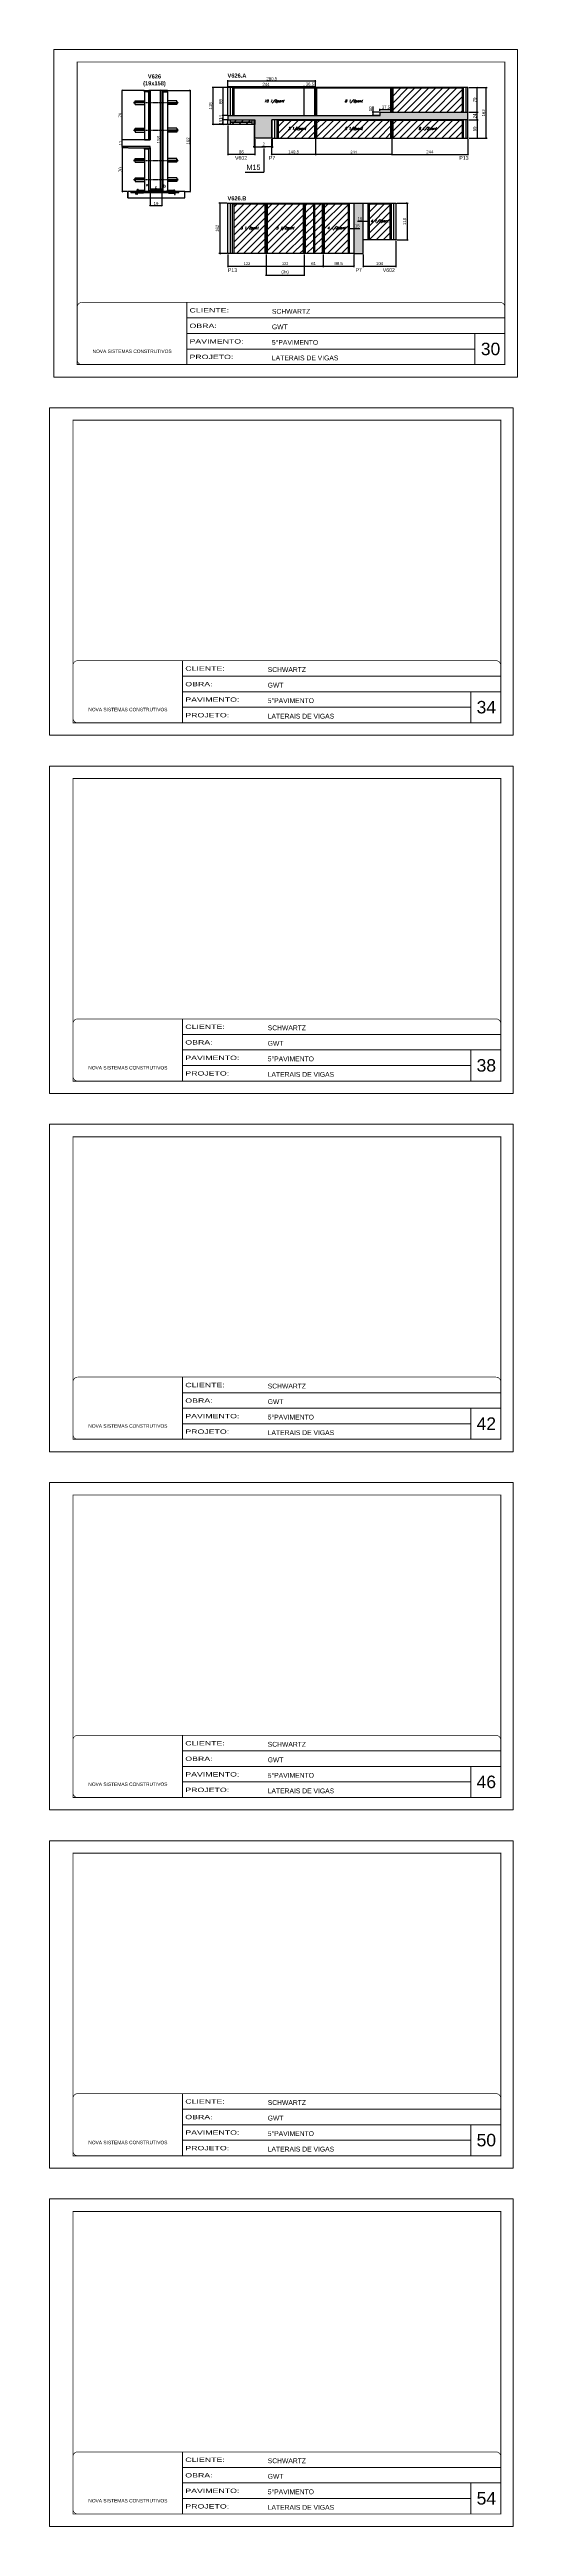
# Model space of a CAD drawing. Extents: x 13154 to 22413, y 1253 to 30260.
# Drawn here: x 14739 to 16238, y 13888 to 21829 of the extents above; entities that cross this region are included whole.
import ezdxf

# ---------------------------------------------------------------- set-up
doc = ezdxf.new("R2010")
doc.units = 0
for name, pattern in [('CONTINUO', [0]), ('DASHED', [0.75, 0.5, -0.25]), ('HIDDEN', [0.375, 0.25, -0.125])]:
    doc.linetypes.add(name, pattern=pattern)
for name, color, linetype in [('5', 5, 'Continuous'), ('barrote', 251, 'Continuous'), ('COTA', 241, 'Continuous'), ('detalhes', 4, 'Continuous'), ('NOMENCLATURA', 7, 'Continuous'), ('Painéis', 200, 'Continuous'), ('presilha', 1, 'Continuous'), ('SARR_2.2x10', 60, 'Continuous'), ('SARR_2.2x7', 40, 'Continuous'), ('SARR_3.5x7', 81, 'Continuous'), ('TENSOR', 3, 'Continuous'), ('texto', 7, 'Continuous')]:
    doc.layers.add(name, color=color, linetype=linetype)
for name, color, linetype, lineweight in [('CARIMBO', 255, 'Continuous', 9), ('CONCRETO', 251, 'Continuous', 25), ('Folhas', 255, 'Continuous', 9), ('Hachura', 251, 'Continuous', 9), ('SARRAFO DE PRESSAO', 251, 'DASHED', 9), ('SCO-___-LAJ', 2, 'Continuous', 0)]:
    doc.layers.add(name, color=color, linetype=linetype, lineweight=lineweight)
doc.styles.add('ARIAL', font='arial.ttf')
doc.styles.add('COTA TECNICA', font='techl___.ttf', dxfattribs={"height": 10})
doc.styles.add('COTA TECNICA 2X', font='techl___.ttf', dxfattribs={"height": 10})
doc.styles.add('COTA TECNICA-50', font='techl___.ttf', dxfattribs={"height": 9})
doc.styles.add('Romans', font='romans.shx')
doc.styles.add('ROMAS860', font='ROMAS860.SHX')
doc.styles.get("Standard").update_dxf_attribs({"font": 'arial.ttf'})
doc.styles.add('TECNICA', font='techb___.ttf', dxfattribs={"height": 10})
doc.styles.add('Tecnologia', font='')
doc.styles.get('Tecnologia').set_extended_font_data('Forgotten Futurist')
doc.dimstyles.new('COTA PAINEL-50', dxfattribs={"dimtxt": 9, "dimasz": 3, "dimexe": 3, "dimexo": 3, "dimgap": 3, "dimtad": 1, "dimdec": 1, "dimzin": 12, "dimdsep": 46, "dimtxsty": 'COTA TECNICA-50', "dimblk1": 'OBLIQUE', "dimblk2": 'OBLIQUE', "dimsah": 1, "dimcen": 0.9, "dimclrd": 4, "dimclre": 4, "dimclrt": 240, "dimadec": 1, "dimazin": 3, "dimtfac": 1, "dimtdec": 1, "dimtmove": 0, "dimatfit": 3, "dimfxl": 1, "dimtolj": 1, "dimtzin": 12, "dimarcsym": 0})
doc.dimstyles.new('PAINEL', dxfattribs={"dimtxt": 10, "dimasz": 3, "dimexe": 3, "dimexo": 3, "dimgap": 3, "dimtad": 1, "dimdec": 1, "dimzin": 12, "dimdsep": 46, "dimtxsty": 'COTA TECNICA', "dimblk1": 'OBLIQUE', "dimblk2": 'OBLIQUE', "dimsah": 1, "dimcen": 0.9, "dimclrd": 4, "dimclre": 4, "dimclrt": 240, "dimadec": 1, "dimazin": 3, "dimtfac": 1, "dimtdec": 1, "dimtmove": 0, "dimatfit": 3, "dimfxl": 1, "dimtolj": 1, "dimtzin": 12, "dimarcsym": 0})
doc.dimstyles.new('SECAO', dxfattribs={"dimscale": 0.333333, "dimtxt": 5, "dimasz": 9, "dimexe": 3, "dimexo": 3, "dimgap": 3, "dimtad": 1, "dimdec": 1, "dimlfac": 0.5, "dimzin": 12, "dimdsep": 46, "dimtxsty": 'COTA TECNICA 2X', "dimblk1": 'OBLIQUE', "dimblk2": 'OBLIQUE', "dimsah": 1, "dimcen": 0.9, "dimclrd": 4, "dimclre": 4, "dimclrt": 240, "dimadec": 1, "dimazin": 3, "dimtfac": 1, "dimtdec": 1, "dimtmove": 0, "dimatfit": 3, "dimfxl": 1, "dimtolj": 1, "dimtzin": 12, "dimarcsym": 0})

# ---------------------------------------------------------------- blocks, each defined once
blk = doc.blocks.new('9999999999')
at = {"color": 30, "linetype": 'CONTINUO'}
for p, q in [((98564.6, 34230.2), (98564.6, 34429.4)), ((98564.6, 34379.6), (99584, 34379.6)), ((98564.6, 34329.8), (99488, 34329.8)), ((99584, 34329.8), (99488, 34329.8)), ((99488, 34329.8), (99488, 34230.2)), ((98564.6, 34280), (99488, 34280))]:
    blk.add_line(p, q, dxfattribs=at)
at = {"color": 30, "linetype": 'CONTINUO', "const_width": 2}
blk.add_lwpolyline([(99584, 34230.2), (99584, 34414.4, 0.414214), (99569, 34429.4), (98229, 34429.4, 0.414214), (98214, 34414.4), (98214, 34245.2, 0.414214), (98229, 34230.2), (99584, 34230.2)], format="xyb", dxfattribs=at)
at = {"layer": 'Folhas'}
blk.add_lwpolyline([(98139, 34190.2), (99624, 34190.2), (99624, 35240.2), (98139, 35240.2)], close=True, dxfattribs=at)
at = {"layer": 'Folhas', "color": 30, "const_width": 3}
blk.add_lwpolyline([(98214, 34230.2), (99584, 34230.2), (99584, 35200.2), (98214, 35200.2)], close=True, dxfattribs=at)
at = {"color": 7, "linetype": 'Continuous', "ltscale": 5, "style": 'ARIAL'}
for s, height, p in [('SCHWARTZ', 15.48, (98837.7, 34393.1)), ('5°PAVIMENTO', 15.483, (98837.7, 34293.5)), ('GWT', 15.48, (98837.7, 34343.3)), ('NOVA SISTEMAS CONSTRUTIVOS', 11.059, (98263.2, 34267.2)), ('LATERAIS DE VIGAS', 15.483, (98837.7, 34243.7))]:
    blk.add_text(s, height=height, dxfattribs=at).set_placement(p)
at = {"layer": 'Folhas', "color": 7, "style": 'Tecnologia', "width": 1.5}
for s, p in [('CLIENTE:', (98573.7, 34397.2)), ('OBRA:', (98573.7, 34347.3)), ('PAVIMENTO:', (98573.7, 34297.5)), ('PROJETO:', (98573.7, 34247.7))]:
    blk.add_text(s, height=14, dxfattribs=at).set_placement(p)
blk = doc.blocks.new('_Oblique')
at = {"color": 0, "linetype": 'ByBlock', "lineweight": -2}
blk.add_line((-0.5, -0.5), (0.5, 0.5), dxfattribs=at)
blk = doc.blocks.new('*D730')
at = {"layer": 'COTA', "color": 4, "linetype": 'ByBlock', "lineweight": -2, "transparency": 16777216}
for p, q in [((15310.7, 21171.9), (15310.7, 21131.9)), ((15310.7, 21134.9), (15432.7, 21134.9)), ((15432.7, 21171.9), (15432.7, 21131.9))]:
    blk.add_line(p, q, dxfattribs=at)
at = {"layer": 'Defpoints', "color": 0, "linetype": 'ByBlock', "transparency": 16777216}
for p in [(15310.7, 21174.9), (15432.7, 21174.9), (15432.7, 21134.9)]:
    blk.add_point(p, dxfattribs=at)
at = {"layer": 'COTA', "color": 4, "linetype": 'ByBlock', "lineweight": -2, "transparency": 16777216, "xscale": 3, "yscale": 3, "zscale": 3, "rotation": 180}
blk.add_blockref('_Oblique', (15310.7, 21134.9), dxfattribs=at)
at = {"layer": 'COTA', "color": 4, "linetype": 'ByBlock', "lineweight": -2, "transparency": 16777216, "xscale": 3, "yscale": 3, "zscale": 3}
blk.add_blockref('_Oblique', (15432.7, 21134.9), dxfattribs=at)
at = {"layer": 'COTA', "color": 240, "linetype": 'ByBlock', "transparency": 16777216, "insert": (15371.7, 21142.4), "char_height": 9, "attachment_point": 5, "style": 'COTA TECNICA-50'}
blk.add_mtext('\\A1;122', dxfattribs=at)
blk = doc.blocks.new('*D731')
at = {"layer": 'COTA', "color": 4, "linetype": 'ByBlock', "lineweight": -2, "transparency": 16777216}
for p, q in [((15432.7, 21171.9), (15432.7, 21131.9)), ((15432.7, 21134.9), (15554.7, 21134.9)), ((15554.7, 21171.9), (15554.7, 21131.9))]:
    blk.add_line(p, q, dxfattribs=at)
at = {"layer": 'Defpoints', "color": 0, "linetype": 'ByBlock', "transparency": 16777216}
for p in [(15432.7, 21174.9), (15554.7, 21174.9), (15554.7, 21134.9)]:
    blk.add_point(p, dxfattribs=at)
at = {"layer": 'COTA', "color": 4, "linetype": 'ByBlock', "lineweight": -2, "transparency": 16777216, "xscale": 3, "yscale": 3, "zscale": 3, "rotation": 180}
blk.add_blockref('_Oblique', (15432.7, 21134.9), dxfattribs=at)
at = {"layer": 'COTA', "color": 4, "linetype": 'ByBlock', "lineweight": -2, "transparency": 16777216, "xscale": 3, "yscale": 3, "zscale": 3}
blk.add_blockref('_Oblique', (15554.7, 21134.9), dxfattribs=at)
at = {"layer": 'COTA', "color": 240, "linetype": 'ByBlock', "transparency": 16777216, "insert": (15493.7, 21142.4), "char_height": 9, "attachment_point": 5, "style": 'COTA TECNICA-50'}
blk.add_mtext('\\A1;122', dxfattribs=at)
blk = doc.blocks.new('*D732')
at = {"layer": 'COTA', "color": 4, "lineweight": -2, "transparency": 16777216}
for p, q in [((15554.7, 21171.9), (15554.7, 21131.9)), ((15554.7, 21134.9), (15615.7, 21134.9)), ((15615.7, 21171.9), (15615.7, 21131.9))]:
    blk.add_line(p, q, dxfattribs=at)
at = {"layer": 'Defpoints', "color": 0, "transparency": 16777216}
for p in [(15554.7, 21174.9), (15615.7, 21174.9), (15615.7, 21134.9)]:
    blk.add_point(p, dxfattribs=at)
at = {"layer": 'COTA', "color": 4, "lineweight": -2, "transparency": 16777216, "xscale": 3, "yscale": 3, "zscale": 3, "rotation": 180}
blk.add_blockref('_Oblique', (15554.7, 21134.9), dxfattribs=at)
at = {"layer": 'COTA', "color": 4, "lineweight": -2, "transparency": 16777216, "xscale": 3, "yscale": 3, "zscale": 3}
blk.add_blockref('_Oblique', (15615.7, 21134.9), dxfattribs=at)
at = {"layer": 'COTA', "color": 240, "transparency": 16777216, "insert": (15585.2, 21143), "char_height": 10, "attachment_point": 5, "style": 'COTA TECNICA'}
blk.add_mtext('\\A1;61', dxfattribs=at)
blk = doc.blocks.new('*D722')
at = {"layer": 'COTA', "color": 4, "lineweight": -2, "transparency": 16777216}
for p, q in [((15432.7, 21171.9), (15432.7, 21103.1)), ((15554.7, 21171.9), (15554.7, 21103.1)), ((15432.7, 21106.1), (15554.7, 21106.1))]:
    blk.add_line(p, q, dxfattribs=at)
at = {"layer": 'Defpoints', "color": 0, "transparency": 16777216}
for p in [(15432.7, 21174.9), (15554.7, 21174.9), (15554.7, 21106.1)]:
    blk.add_point(p, dxfattribs=at)
at = {"layer": 'COTA', "color": 4, "lineweight": -2, "transparency": 16777216, "xscale": 3, "yscale": 3, "zscale": 3, "rotation": 180}
blk.add_blockref('_Oblique', (15432.7, 21106.1), dxfattribs=at)
at = {"layer": 'COTA', "color": 4, "lineweight": -2, "transparency": 16777216, "xscale": 3, "yscale": 3, "zscale": 3}
blk.add_blockref('_Oblique', (15554.7, 21106.1), dxfattribs=at)
at = {"layer": 'COTA', "color": 240, "transparency": 16777216, "insert": (15493.7, 21115.3), "char_height": 10, "attachment_point": 5, "style": 'COTA TECNICA'}
blk.add_mtext('\\A1;(3x)', dxfattribs=at)
blk = doc.blocks.new('*D723')
at = {"layer": 'COTA', "color": 4, "lineweight": -2, "transparency": 16777216}
for p, q in [((15615.7, 21171.9), (15615.7, 21131.9)), ((15615.7, 21134.9), (15714.2, 21134.9)), ((15714.2, 21171.9), (15714.2, 21131.9))]:
    blk.add_line(p, q, dxfattribs=at)
at = {"layer": 'Defpoints', "color": 0, "transparency": 16777216}
for p in [(15615.7, 21174.9), (15714.2, 21174.9), (15714.2, 21134.9)]:
    blk.add_point(p, dxfattribs=at)
at = {"layer": 'COTA', "color": 4, "lineweight": -2, "transparency": 16777216, "xscale": 3, "yscale": 3, "zscale": 3, "rotation": 180}
blk.add_blockref('_Oblique', (15615.7, 21134.9), dxfattribs=at)
at = {"layer": 'COTA', "color": 4, "lineweight": -2, "transparency": 16777216, "xscale": 3, "yscale": 3, "zscale": 3}
blk.add_blockref('_Oblique', (15714.2, 21134.9), dxfattribs=at)
at = {"layer": 'COTA', "color": 240, "transparency": 16777216, "insert": (15665, 21143), "char_height": 10, "attachment_point": 5, "style": 'COTA TECNICA'}
blk.add_mtext('\\A1;98.5', dxfattribs=at)
blk = doc.blocks.new('*D724')
at = {"layer": 'COTA', "color": 4, "lineweight": -2, "transparency": 16777216}
for p, q in [((15307.7, 21336.9), (15282, 21336.9)), ((15285, 21336.9), (15285, 21174.9)), ((15307.7, 21174.9), (15282, 21174.9))]:
    blk.add_line(p, q, dxfattribs=at)
at = {"layer": 'Defpoints', "color": 0, "transparency": 16777216}
for p in [(15310.7, 21336.9), (15285, 21174.9), (15310.7, 21174.9)]:
    blk.add_point(p, dxfattribs=at)
at = {"layer": 'COTA', "color": 4, "lineweight": -2, "transparency": 16777216, "xscale": 3, "yscale": 3, "zscale": 3}
for p, rotation in [((15285, 21336.9), 90), ((15285, 21174.9), 270)]:
    blk.add_blockref('_Oblique', p, dxfattribs=dict(at, rotation=rotation))
at = {"layer": 'COTA', "color": 240, "transparency": 16777216, "insert": (15276.8, 21255.9), "char_height": 10, "attachment_point": 5, "rotation": 90, "style": 'COTA TECNICA'}
blk.add_mtext('\\A1;162', dxfattribs=at)
blk = doc.blocks.new('*D725')
at = {"layer": 'COTA', "color": 4, "lineweight": -2, "transparency": 16777216}
for p, q in [((15699.2, 21255.9), (15714.2, 21255.9)), ((15714.2, 21255.9), (15732.6, 21255.9))]:
    blk.add_line(p, q, dxfattribs=at)
at = {"layer": 'Defpoints', "color": 0, "transparency": 16777216}
for p in [(15699.2, 21255.9), (15714.2, 21255.9), (15714.2, 21255.9)]:
    blk.add_point(p, dxfattribs=at)
at = {"layer": 'COTA', "color": 4, "lineweight": -2, "transparency": 16777216, "xscale": 3, "yscale": 3, "zscale": 3, "rotation": 180}
blk.add_blockref('_Oblique', (15699.2, 21255.9), dxfattribs=at)
at = {"layer": 'COTA', "color": 4, "lineweight": -2, "transparency": 16777216, "xscale": 3, "yscale": 3, "zscale": 3}
blk.add_blockref('_Oblique', (15714.2, 21255.9), dxfattribs=at)
at = {"layer": 'COTA', "color": 240, "transparency": 16777216, "insert": (15724.9, 21264), "char_height": 10, "attachment_point": 5, "style": 'COTA TECNICA'}
blk.add_mtext('\\A1;15', dxfattribs=at)
blk = doc.blocks.new('*D726')
at = {"layer": 'COTA', "color": 4, "lineweight": -2, "transparency": 16777216}
for p, q in [((15848.2, 21215.9), (15848.2, 21131.9)), ((15744.2, 21171.9), (15744.2, 21131.9)), ((15744.2, 21134.9), (15848.2, 21134.9))]:
    blk.add_line(p, q, dxfattribs=at)
at = {"layer": 'Defpoints', "color": 0, "transparency": 16777216}
for p in [(15848.2, 21218.9), (15744.2, 21174.9), (15848.2, 21134.9)]:
    blk.add_point(p, dxfattribs=at)
at = {"layer": 'COTA', "color": 4, "lineweight": -2, "transparency": 16777216, "xscale": 3, "yscale": 3, "zscale": 3, "rotation": 180}
blk.add_blockref('_Oblique', (15744.2, 21134.9), dxfattribs=at)
at = {"layer": 'COTA', "color": 4, "lineweight": -2, "transparency": 16777216, "xscale": 3, "yscale": 3, "zscale": 3}
blk.add_blockref('_Oblique', (15848.2, 21134.9), dxfattribs=at)
at = {"layer": 'COTA', "color": 240, "transparency": 16777216, "insert": (15796.2, 21143), "char_height": 10, "attachment_point": 5, "style": 'COTA TECNICA'}
blk.add_mtext('\\A1;104', dxfattribs=at)
blk = doc.blocks.new('*D727')
at = {"layer": 'COTA', "color": 4, "lineweight": -2, "transparency": 16777216}
for p, q in [((15851.2, 21336.9), (15887.6, 21336.9)), ((15884.6, 21336.9), (15884.6, 21218.9)), ((15851.2, 21218.9), (15887.6, 21218.9))]:
    blk.add_line(p, q, dxfattribs=at)
at = {"layer": 'Defpoints', "color": 0, "transparency": 16777216}
for p in [(15848.2, 21336.9), (15848.2, 21218.9), (15884.6, 21218.9)]:
    blk.add_point(p, dxfattribs=at)
at = {"layer": 'COTA', "color": 4, "lineweight": -2, "transparency": 16777216, "xscale": 3, "yscale": 3, "zscale": 3}
for p, rotation in [((15884.6, 21336.9), 90), ((15884.6, 21218.9), 270)]:
    blk.add_blockref('_Oblique', p, dxfattribs=dict(at, rotation=rotation))
at = {"layer": 'COTA', "color": 240, "transparency": 16777216, "insert": (15876.5, 21277.9), "char_height": 10, "attachment_point": 5, "rotation": 90, "style": 'COTA TECNICA'}
blk.add_mtext('\\A1;118', dxfattribs=at)
blk = doc.blocks.new('*D728')
at = {"layer": 'COTA', "color": 4, "lineweight": -2, "transparency": 16777216}
for p, q in [((15744.2, 21277.9), (15725.9, 21277.9)), ((15759.2, 21277.9), (15744.2, 21277.9))]:
    blk.add_line(p, q, dxfattribs=at)
at = {"layer": 'Defpoints', "color": 0, "transparency": 16777216}
for p in [(15744.2, 21277.9), (15744.2, 21277.9), (15759.2, 21277.9)]:
    blk.add_point(p, dxfattribs=at)
at = {"layer": 'COTA', "color": 4, "lineweight": -2, "transparency": 16777216, "xscale": 3, "yscale": 3, "zscale": 3, "rotation": 180}
blk.add_blockref('_Oblique', (15744.2, 21277.9), dxfattribs=at)
at = {"layer": 'COTA', "color": 4, "lineweight": -2, "transparency": 16777216, "xscale": 3, "yscale": 3, "zscale": 3}
blk.add_blockref('_Oblique', (15759.2, 21277.9), dxfattribs=at)
at = {"layer": 'COTA', "color": 240, "transparency": 16777216, "insert": (15733.5, 21286), "char_height": 10, "attachment_point": 5, "style": 'COTA TECNICA'}
blk.add_mtext('\\A1;15', dxfattribs=at)
blk = doc.blocks.new('PRESILHA METÁLICA 1')
at = {"layer": 'presilha'}
for p, q in [((0, 13), (6, 13)), ((0, 13), (0, 0)), ((6, 0), (0, 0)), ((6, 15), (7, 15)), ((6, -3), (6, 15)), ((6, 13), (6, 0)), ((7, 11), (7, 20)), ((7, 15), (7, -3)), ((38, 4), (7, 4)), ((12, 21), (9, 21)), ((9, 12), (9, 19)), ((12, 19), (10, 19)), ((38, 11), (10, 11)), ((12, 21), (12, 19)), ((38, 11), (38, 4)), ((7, -3), (6, -3))]:
    blk.add_line(p, q, dxfattribs=at)
for centre, radius, start, end in [((9, 20), 1.14, 90, 180), ((10, 19), 0.57, 90, 180), ((10, 12), 0.57, 180, 270)]:
    blk.add_arc(centre, radius, start, end, dxfattribs=at)
blk = doc.blocks.new('PRESILHA METÁLICA 2')
at = {"layer": 'presilha'}
for p, q in [((-31, 13), (-31, 7)), ((-31, 13), (-3, 13)), ((-31, 7), (-1, 7)), ((-5, 23), (-5, 22)), ((-5, 23), (-2, 23)), ((-5, 22), (-3, 22)), ((-2, 14), (-2, 21)), ((-1, 15), (-1, 22)), ((1, 18), (-1, 18)), ((-1, 18), (-1, 0)), ((-1, 0), (1, 0)), ((1, 0), (1, 18))]:
    blk.add_line(p, q, dxfattribs=at)
for centre, radius, start, end in [((-3, 21), 0.57, 0, 90), ((-3, 14), 0.57, 270, 0), ((-2, 22), 1.14, 0, 90)]:
    blk.add_arc(centre, radius, start, end, dxfattribs=at)
blk = doc.blocks.new('*D733')
at = {"layer": 'COTA', "color": 4, "lineweight": -2, "transparency": 16777216}
for p, q in [((14991.6, 21513.9), (14971.2, 21513.9)), ((14972.2, 21513.9), (14972.2, 21373.9)), ((14987.5, 21373.9), (14971.2, 21373.9))]:
    blk.add_line(p, q, dxfattribs=at)
at = {"layer": 'Defpoints', "color": 0, "transparency": 16777216}
for p in [(14992.6, 21513.9), (14972.2, 21373.9), (14988.5, 21373.9)]:
    blk.add_point(p, dxfattribs=at)
at = {"layer": 'COTA', "color": 4, "lineweight": -2, "transparency": 16777216, "xscale": 3, "yscale": 3, "zscale": 3}
for p, rotation in [((14972.2, 21513.9), 90), ((14972.2, 21373.9), 270)]:
    blk.add_blockref('_Oblique', p, dxfattribs=dict(at, rotation=rotation))
at = {"layer": 'COTA', "color": 240, "transparency": 16777216, "insert": (14966.1, 21443.9), "char_height": 10, "attachment_point": 5, "rotation": 90, "style": 'COTA TECNICA 2X'}
blk.add_mtext('\\A1;70', dxfattribs=at)
blk = doc.blocks.new('*D734')
at = {"layer": 'COTA', "color": 4, "lineweight": -2, "transparency": 16777216}
for p, q in [((14991.6, 21539.9), (14971.2, 21539.9)), ((14972.2, 21517.9), (14972.2, 21539.9)), ((14991.6, 21517.9), (14971.2, 21517.9))]:
    blk.add_line(p, q, dxfattribs=at)
at = {"layer": 'Defpoints', "color": 0, "transparency": 16777216}
for p in [(14972.2, 21539.9), (14992.6, 21539.9), (14992.6, 21517.9)]:
    blk.add_point(p, dxfattribs=at)
at = {"layer": 'COTA', "color": 4, "lineweight": -2, "transparency": 16777216, "xscale": 3, "yscale": 3, "zscale": 3}
for p, rotation in [((14972.2, 21539.9), 90), ((14972.2, 21517.9), 270)]:
    blk.add_blockref('_Oblique', p, dxfattribs=dict(at, rotation=rotation))
at = {"layer": 'COTA', "color": 240, "transparency": 16777216, "insert": (14966.2, 21528.9), "char_height": 10, "attachment_point": 5, "rotation": 90, "style": 'COTA TECNICA 2X'}
blk.add_mtext('\\A1;11', dxfattribs=at)
blk = doc.blocks.new('*D735')
at = {"layer": 'COTA', "color": 4, "lineweight": -2, "transparency": 16777216}
for p, q in [((15117.9, 21697.9), (15190.2, 21697.9)), ((15189.2, 21697.9), (15189.2, 21373.9)), ((15173.1, 21373.9), (15190.2, 21373.9))]:
    blk.add_line(p, q, dxfattribs=at)
at = {"layer": 'Defpoints', "color": 0, "transparency": 16777216}
for p in [(15116.9, 21697.9), (15172.1, 21373.9), (15189.2, 21373.9)]:
    blk.add_point(p, dxfattribs=at)
at = {"layer": 'COTA', "color": 4, "lineweight": -2, "transparency": 16777216, "xscale": 3, "yscale": 3, "zscale": 3}
for p, rotation in [((15189.2, 21697.9), 90), ((15189.2, 21373.9), 270)]:
    blk.add_blockref('_Oblique', p, dxfattribs=dict(at, rotation=rotation))
at = {"layer": 'COTA', "color": 240, "transparency": 16777216, "insert": (15183.1, 21535.9), "char_height": 10, "attachment_point": 5, "rotation": 90, "style": 'COTA TECNICA 2X'}
blk.add_mtext('\\A1;162', dxfattribs=at)
blk = doc.blocks.new('*D736')
at = {"layer": 'COTA', "color": 4, "lineweight": -2, "transparency": 16777216}
for p, q in [((15061.3, 21372.9), (15061.3, 21328.1)), ((15099.3, 21372.9), (15099.3, 21328.1)), ((15061.3, 21329.1), (15099.3, 21329.1))]:
    blk.add_line(p, q, dxfattribs=at)
at = {"layer": 'Defpoints', "color": 0, "transparency": 16777216}
for p in [(15061.3, 21373.9), (15099.3, 21373.9), (15099.3, 21329.1)]:
    blk.add_point(p, dxfattribs=at)
at = {"layer": 'COTA', "color": 4, "lineweight": -2, "transparency": 16777216, "xscale": 3, "yscale": 3, "zscale": 3, "rotation": 180}
blk.add_blockref('_Oblique', (15061.3, 21329.1), dxfattribs=at)
at = {"layer": 'COTA', "color": 4, "lineweight": -2, "transparency": 16777216, "xscale": 3, "yscale": 3, "zscale": 3}
blk.add_blockref('_Oblique', (15099.3, 21329.1), dxfattribs=at)
at = {"layer": 'COTA', "color": 240, "transparency": 16777216, "insert": (15080.3, 21335.1), "char_height": 10, "attachment_point": 5, "style": 'COTA TECNICA 2X'}
blk.add_mtext('\\A1;19', dxfattribs=at)
blk = doc.blocks.new('*D737')
at = {"layer": 'COTA', "color": 4, "lineweight": -2, "transparency": 16777216}
for p, q in [((15042.7, 21697.9), (14971.2, 21697.9)), ((14972.2, 21539.9), (14972.2, 21697.9)), ((14991.6, 21539.9), (14971.2, 21539.9))]:
    blk.add_line(p, q, dxfattribs=at)
at = {"layer": 'Defpoints', "color": 0, "transparency": 16777216}
for p in [(14972.2, 21697.9), (15043.7, 21697.9), (14992.6, 21539.9)]:
    blk.add_point(p, dxfattribs=at)
at = {"layer": 'COTA', "color": 4, "lineweight": -2, "transparency": 16777216, "xscale": 3, "yscale": 3, "zscale": 3}
for p, rotation in [((14972.2, 21697.9), 90), ((14972.2, 21539.9), 270)]:
    blk.add_blockref('_Oblique', p, dxfattribs=dict(at, rotation=rotation))
at = {"layer": 'COTA', "color": 240, "transparency": 16777216, "insert": (14966.1, 21618.9), "char_height": 10, "attachment_point": 5, "rotation": 90, "style": 'COTA TECNICA 2X'}
blk.add_mtext('\\A1;79', dxfattribs=at)
blk = doc.blocks.new('*D738')
at = {"layer": 'COTA', "color": 4, "lineweight": -2, "transparency": 16777216}
for p, q in [((15098.3, 21697.9), (15093.4, 21697.9)), ((15094.4, 21381.9), (15094.4, 21697.9)), ((15098.3, 21381.9), (15093.4, 21381.9))]:
    blk.add_line(p, q, dxfattribs=at)
at = {"layer": 'Defpoints', "color": 0, "transparency": 16777216}
for p in [(15094.4, 21697.9), (15099.3, 21697.9), (15099.3, 21381.9)]:
    blk.add_point(p, dxfattribs=at)
at = {"layer": 'COTA', "color": 4, "lineweight": -2, "transparency": 16777216, "xscale": 3, "yscale": 3, "zscale": 3}
for p, rotation in [((15094.4, 21697.9), 90), ((15094.4, 21381.9), 270)]:
    blk.add_blockref('_Oblique', p, dxfattribs=dict(at, rotation=rotation))
at = {"layer": 'COTA', "color": 240, "transparency": 16777216, "insert": (15088.3, 21539.9), "char_height": 10, "attachment_point": 5, "rotation": 90, "style": 'COTA TECNICA 2X'}
blk.add_mtext('\\A1;158', dxfattribs=at)
blk = doc.blocks.new('*D1582')
at = {"layer": 'COTA', "color": 4, "linetype": 'ByBlock', "lineweight": -2, "transparency": 16777216}
for p, q in [((15591.2, 21542.1), (15591.2, 21490)), ((15835.2, 21542.1), (15835.2, 21490)), ((15835.2, 21493), (15591.2, 21493))]:
    blk.add_line(p, q, dxfattribs=at)
at = {"layer": 'Defpoints', "color": 0, "linetype": 'ByBlock', "transparency": 16777216}
for p in [(15591.2, 21545.1), (15835.2, 21545.1), (15591.2, 21493)]:
    blk.add_point(p, dxfattribs=at)
at = {"layer": 'COTA', "color": 4, "linetype": 'ByBlock', "lineweight": -2, "transparency": 16777216, "xscale": 3, "yscale": 3, "zscale": 3, "rotation": 180}
blk.add_blockref('_Oblique', (15591.2, 21493), dxfattribs=at)
at = {"layer": 'COTA', "color": 4, "linetype": 'ByBlock', "lineweight": -2, "transparency": 16777216, "xscale": 3, "yscale": 3, "zscale": 3}
blk.add_blockref('_Oblique', (15835.2, 21493), dxfattribs=at)
at = {"layer": 'COTA', "color": 240, "linetype": 'ByBlock', "transparency": 16777216, "insert": (15713.2, 21500.5), "char_height": 9, "attachment_point": 5, "style": 'COTA TECNICA-50'}
blk.add_mtext('\\A1;244', dxfattribs=at)
blk = doc.blocks.new('*D1587')
at = {"layer": 'COTA', "color": 4, "linetype": 'ByBlock', "lineweight": -2, "transparency": 16777216}
for p, q in [((15835.2, 21542.1), (15835.2, 21490)), ((16079.2, 21542.1), (16079.2, 21490)), ((15835.2, 21493), (16079.2, 21493))]:
    blk.add_line(p, q, dxfattribs=at)
at = {"layer": 'Defpoints', "color": 0, "linetype": 'ByBlock', "transparency": 16777216}
for p in [(15835.2, 21545.1), (16079.2, 21545.1), (16079.2, 21493)]:
    blk.add_point(p, dxfattribs=at)
at = {"layer": 'COTA', "color": 4, "linetype": 'ByBlock', "lineweight": -2, "transparency": 16777216, "xscale": 3, "yscale": 3, "zscale": 3, "rotation": 180}
blk.add_blockref('_Oblique', (15835.2, 21493), dxfattribs=at)
at = {"layer": 'COTA', "color": 4, "linetype": 'ByBlock', "lineweight": -2, "transparency": 16777216, "xscale": 3, "yscale": 3, "zscale": 3}
blk.add_blockref('_Oblique', (16079.2, 21493), dxfattribs=at)
at = {"layer": 'COTA', "color": 240, "linetype": 'ByBlock', "transparency": 16777216, "insert": (15957.2, 21501), "char_height": 10, "attachment_point": 5, "style": 'COTA TECNICA'}
blk.add_mtext('\\A1;244', dxfattribs=at)
blk = doc.blocks.new('*D1588')
at = {"layer": 'COTA', "color": 4, "linetype": 'ByBlock', "lineweight": -2, "transparency": 16777216}
for p, q in [((15450.7, 21542.1), (15450.7, 21490)), ((15591.2, 21542.1), (15591.2, 21490)), ((15591.2, 21493), (15450.7, 21493))]:
    blk.add_line(p, q, dxfattribs=at)
at = {"layer": 'Defpoints', "color": 0, "linetype": 'ByBlock', "transparency": 16777216}
for p in [(15450.7, 21545.1), (15591.2, 21545.1), (15450.7, 21493)]:
    blk.add_point(p, dxfattribs=at)
at = {"layer": 'COTA', "color": 4, "linetype": 'ByBlock', "lineweight": -2, "transparency": 16777216, "xscale": 3, "yscale": 3, "zscale": 3, "rotation": 180}
blk.add_blockref('_Oblique', (15450.7, 21493), dxfattribs=at)
at = {"layer": 'COTA', "color": 4, "linetype": 'ByBlock', "lineweight": -2, "transparency": 16777216, "xscale": 3, "yscale": 3, "zscale": 3}
blk.add_blockref('_Oblique', (15591.2, 21493), dxfattribs=at)
at = {"layer": 'COTA', "color": 240, "linetype": 'ByBlock', "transparency": 16777216, "insert": (15521, 21501.1), "char_height": 10, "attachment_point": 5, "style": 'COTA TECNICA'}
blk.add_mtext('\\A1;140.5', dxfattribs=at)
blk = doc.blocks.new('*D1589')
at = {"layer": 'COTA', "color": 4, "lineweight": -2, "transparency": 16777216}
for p, q in [((15310.7, 21586.1), (15310.7, 21490)), ((15396.7, 21542.1), (15396.7, 21490)), ((15396.7, 21493), (15310.7, 21493))]:
    blk.add_line(p, q, dxfattribs=at)
at = {"layer": 'Defpoints', "color": 0, "transparency": 16777216}
for p in [(15310.7, 21589.1), (15396.7, 21545.1), (15310.7, 21493)]:
    blk.add_point(p, dxfattribs=at)
at = {"layer": 'COTA', "color": 4, "lineweight": -2, "transparency": 16777216, "xscale": 3, "yscale": 3, "zscale": 3, "rotation": 180}
blk.add_blockref('_Oblique', (15310.7, 21493), dxfattribs=at)
at = {"layer": 'COTA', "color": 4, "lineweight": -2, "transparency": 16777216, "xscale": 3, "yscale": 3, "zscale": 3}
blk.add_blockref('_Oblique', (15396.7, 21493), dxfattribs=at)
at = {"layer": 'COTA', "color": 240, "transparency": 16777216, "insert": (15353.7, 21501.1), "char_height": 10, "attachment_point": 5, "style": 'COTA TECNICA'}
blk.add_mtext('\\A1;86', dxfattribs=at)
blk = doc.blocks.new('*D1590')
at = {"layer": 'COTA', "color": 4, "lineweight": -2, "transparency": 16777216}
for p, q in [((15307.7, 21604.1), (15292.4, 21604.1)), ((15295.4, 21589.1), (15295.4, 21604.1)), ((15307.7, 21589.1), (15292.4, 21589.1))]:
    blk.add_line(p, q, dxfattribs=at)
at = {"layer": 'Defpoints', "color": 0, "transparency": 16777216}
for p in [(15295.4, 21604.1), (15310.7, 21604.1), (15310.7, 21589.1)]:
    blk.add_point(p, dxfattribs=at)
at = {"layer": 'COTA', "color": 4, "lineweight": -2, "transparency": 16777216, "xscale": 3, "yscale": 3, "zscale": 3}
for p, rotation in [((15295.4, 21604.1), 90), ((15295.4, 21589.1), 270)]:
    blk.add_blockref('_Oblique', p, dxfattribs=dict(at, rotation=rotation))
at = {"layer": 'COTA', "color": 240, "transparency": 16777216, "insert": (15287.3, 21596.6), "char_height": 10, "attachment_point": 5, "rotation": 90, "style": 'COTA TECNICA'}
blk.add_mtext('\\A1;15', dxfattribs=at)
blk = doc.blocks.new('*D1591')
at = {"layer": 'COTA', "color": 4, "lineweight": -2, "transparency": 16777216}
for p, q in [((15307.7, 21618.1), (15292.4, 21618.1)), ((15307.7, 21604.1), (15292.4, 21604.1)), ((15295.4, 21604.1), (15295.4, 21618.1))]:
    blk.add_line(p, q, dxfattribs=at)
at = {"layer": 'Defpoints', "color": 0, "transparency": 16777216}
for p in [(15295.4, 21618.1), (15310.7, 21618.1), (15310.7, 21604.1)]:
    blk.add_point(p, dxfattribs=at)
at = {"layer": 'COTA', "color": 4, "lineweight": -2, "transparency": 16777216, "xscale": 3, "yscale": 3, "zscale": 3}
for p, rotation in [((15295.4, 21618.1), 90), ((15295.4, 21604.1), 270)]:
    blk.add_blockref('_Oblique', p, dxfattribs=dict(at, rotation=rotation))
at = {"layer": 'COTA', "color": 240, "transparency": 16777216, "insert": (15287.3, 21611.1), "char_height": 10, "attachment_point": 5, "rotation": 90, "style": 'COTA TECNICA'}
blk.add_mtext('\\A1;14', dxfattribs=at)
blk = doc.blocks.new('*D1585')
at = {"layer": 'COTA', "color": 4, "lineweight": -2, "transparency": 16777216}
for p, q in [((16082.2, 21604.1), (16112, 21604.1)), ((16109, 21604.1), (16109, 21545.1)), ((16082.2, 21545.1), (16112, 21545.1))]:
    blk.add_line(p, q, dxfattribs=at)
at = {"layer": 'Defpoints', "color": 0, "transparency": 16777216}
for p in [(16079.2, 21604.1), (16079.2, 21545.1), (16109, 21545.1)]:
    blk.add_point(p, dxfattribs=at)
at = {"layer": 'COTA', "color": 4, "lineweight": -2, "transparency": 16777216, "xscale": 3, "yscale": 3, "zscale": 3}
for p, rotation in [((16109, 21604.1), 90), ((16109, 21545.1), 270)]:
    blk.add_blockref('_Oblique', p, dxfattribs=dict(at, rotation=rotation))
at = {"layer": 'COTA', "color": 240, "transparency": 16777216, "insert": (16100.9, 21574.6), "char_height": 10, "attachment_point": 5, "rotation": 90, "style": 'COTA TECNICA'}
blk.add_mtext('\\A1;59', dxfattribs=at)
blk = doc.blocks.new('*D1586')
at = {"layer": 'COTA', "color": 4, "lineweight": -2, "transparency": 16777216}
for p, q in [((16082.2, 21628.1), (16112, 21628.1)), ((16082.2, 21604.1), (16112, 21604.1)), ((16109, 21604.1), (16109, 21628.1))]:
    blk.add_line(p, q, dxfattribs=at)
at = {"layer": 'Defpoints', "color": 0, "transparency": 16777216}
for p in [(16079.2, 21628.1), (16079.2, 21604.1), (16109, 21628.1)]:
    blk.add_point(p, dxfattribs=at)
at = {"layer": 'COTA', "color": 4, "lineweight": -2, "transparency": 16777216, "xscale": 3, "yscale": 3, "zscale": 3}
for p, rotation in [((16109, 21628.1), 90), ((16109, 21604.1), 270)]:
    blk.add_blockref('_Oblique', p, dxfattribs=dict(at, rotation=rotation))
at = {"layer": 'COTA', "color": 240, "transparency": 16777216, "insert": (16100.9, 21616.1), "char_height": 10, "attachment_point": 5, "rotation": 90, "style": 'COTA TECNICA'}
blk.add_mtext('\\A1;24', dxfattribs=at)
blk = doc.blocks.new('*D1583')
at = {"layer": 'COTA', "color": 4, "lineweight": -2, "transparency": 16777216}
for p, q in [((16082.2, 21707.1), (16140.7, 21707.1)), ((16137.7, 21545.1), (16137.7, 21707.1)), ((16082.2, 21545.1), (16140.7, 21545.1))]:
    blk.add_line(p, q, dxfattribs=at)
at = {"layer": 'Defpoints', "color": 0, "transparency": 16777216}
for p in [(16079.2, 21707.1), (16137.7, 21707.1), (16079.2, 21545.1)]:
    blk.add_point(p, dxfattribs=at)
at = {"layer": 'COTA', "color": 4, "lineweight": -2, "transparency": 16777216, "xscale": 3, "yscale": 3, "zscale": 3}
for p, rotation in [((16137.7, 21707.1), 90), ((16137.7, 21545.1), 270)]:
    blk.add_blockref('_Oblique', p, dxfattribs=dict(at, rotation=rotation))
at = {"layer": 'COTA', "color": 240, "transparency": 16777216, "insert": (16129.6, 21626.1), "char_height": 10, "attachment_point": 5, "rotation": 90, "style": 'COTA TECNICA'}
blk.add_mtext('\\A1;162', dxfattribs=at)
blk = doc.blocks.new('*D1584')
at = {"layer": 'COTA', "color": 4, "lineweight": -2, "transparency": 16777216}
for p, q in [((16082.2, 21707.1), (16112, 21707.1)), ((16109, 21628.1), (16109, 21707.1)), ((16082.2, 21628.1), (16112, 21628.1))]:
    blk.add_line(p, q, dxfattribs=at)
at = {"layer": 'Defpoints', "color": 0, "transparency": 16777216}
for p in [(16079.2, 21707.1), (16109, 21707.1), (16079.2, 21628.1)]:
    blk.add_point(p, dxfattribs=at)
at = {"layer": 'COTA', "color": 4, "lineweight": -2, "transparency": 16777216, "xscale": 3, "yscale": 3, "zscale": 3}
for p, rotation in [((16109, 21707.1), 90), ((16109, 21628.1), 270)]:
    blk.add_blockref('_Oblique', p, dxfattribs=dict(at, rotation=rotation))
at = {"layer": 'COTA', "color": 240, "transparency": 16777216, "insert": (16100.9, 21667.6), "char_height": 10, "attachment_point": 5, "rotation": 90, "style": 'COTA TECNICA'}
blk.add_mtext('\\A1;79', dxfattribs=at)
blk = doc.blocks.new('*D1598')
at = {"layer": 'COTA', "color": 4, "lineweight": -2, "transparency": 16777216}
for p, q in [((15797.7, 21631.1), (15797.7, 21638.8)), ((15835.2, 21635.8), (15797.7, 21635.8)), ((15835.2, 21631.1), (15835.2, 21638.8))]:
    blk.add_line(p, q, dxfattribs=at)
at = {"layer": 'Defpoints', "color": 0, "transparency": 16777216}
for p in [(15797.7, 21635.8), (15797.7, 21628.1), (15835.2, 21628.1)]:
    blk.add_point(p, dxfattribs=at)
at = {"layer": 'COTA', "color": 4, "lineweight": -2, "transparency": 16777216, "xscale": 3, "yscale": 3, "zscale": 3, "rotation": 180}
blk.add_blockref('_Oblique', (15797.7, 21635.8), dxfattribs=at)
at = {"layer": 'COTA', "color": 4, "lineweight": -2, "transparency": 16777216, "xscale": 3, "yscale": 3, "zscale": 3}
blk.add_blockref('_Oblique', (15835.2, 21635.8), dxfattribs=at)
at = {"layer": 'COTA', "color": 240, "transparency": 16777216, "insert": (15816.5, 21644), "char_height": 10, "attachment_point": 5, "style": 'COTA TECNICA'}
blk.add_mtext('\\A1;37.5', dxfattribs=at)
blk = doc.blocks.new('*D1599')
at = {"layer": 'COTA', "color": 4, "lineweight": -2, "transparency": 16777216}
for p, q in [((15794.7, 21628.1), (15772.4, 21628.1)), ((15794.7, 21618.1), (15772.4, 21618.1)), ((15775.4, 21628.1), (15775.4, 21646.6)), ((15775.4, 21618.1), (15775.4, 21628.1))]:
    blk.add_line(p, q, dxfattribs=at)
at = {"layer": 'Defpoints', "color": 0, "transparency": 16777216}
for p in [(15775.4, 21628.1), (15797.7, 21628.1), (15797.7, 21618.1)]:
    blk.add_point(p, dxfattribs=at)
at = {"layer": 'COTA', "color": 4, "lineweight": -2, "transparency": 16777216, "xscale": 3, "yscale": 3, "zscale": 3}
for p, rotation in [((15775.4, 21628.1), 90), ((15775.4, 21618.1), 270)]:
    blk.add_blockref('_Oblique', p, dxfattribs=dict(at, rotation=rotation))
at = {"layer": 'COTA', "color": 240, "transparency": 16777216, "insert": (15767.3, 21638.9), "char_height": 10, "attachment_point": 5, "rotation": 90, "style": 'COTA TECNICA'}
blk.add_mtext('\\A1;10', dxfattribs=at)
blk = doc.blocks.new('*D1596')
at = {"layer": 'COTA', "color": 4, "lineweight": -2, "transparency": 16777216}
for p, q in [((15394.7, 21586.1), (15394.7, 21514.5)), ((15396.7, 21542.1), (15396.7, 21514.5)), ((15394.7, 21517.5), (15391.7, 21517.5)), ((15394.7, 21517.5), (15396.7, 21517.5)), ((15396.7, 21517.5), (15431.5, 21517.5))]:
    blk.add_line(p, q, dxfattribs=at)
at = {"layer": 'Defpoints', "color": 0, "transparency": 16777216}
for p in [(15394.7, 21589.1), (15396.7, 21545.1), (15396.7, 21517.5)]:
    blk.add_point(p, dxfattribs=at)
at = {"layer": 'COTA', "color": 4, "lineweight": -2, "transparency": 16777216, "xscale": 3, "yscale": 3, "zscale": 3}
blk.add_blockref('_Oblique', (15394.7, 21517.5), dxfattribs=at)
at = {"layer": 'COTA', "color": 4, "lineweight": -2, "transparency": 16777216, "xscale": 3, "yscale": 3, "zscale": 3, "rotation": 180}
blk.add_blockref('_Oblique', (15396.7, 21517.5), dxfattribs=at)
at = {"layer": 'COTA', "color": 240, "transparency": 16777216, "insert": (15425.4, 21525.5), "char_height": 10, "attachment_point": 5, "style": 'COTA TECNICA'}
blk.add_mtext('\\A1;2', dxfattribs=at)
blk = doc.blocks.new('*D1597')
at = {"layer": 'COTA', "color": 4, "lineweight": -2, "transparency": 16777216}
for p, q in [((15450.7, 21542.1), (15450.7, 21514.5)), ((15452.7, 21542.1), (15452.7, 21514.5)), ((15450.7, 21517.5), (15419.4, 21517.5)), ((15452.7, 21517.5), (15450.7, 21517.5)), ((15452.7, 21517.5), (15455.7, 21517.5))]:
    blk.add_line(p, q, dxfattribs=at)
at = {"layer": 'Defpoints', "color": 0, "transparency": 16777216}
for p in [(15450.7, 21545.1), (15452.7, 21545.1), (15450.7, 21517.5)]:
    blk.add_point(p, dxfattribs=at)
at = {"layer": 'COTA', "color": 4, "lineweight": -2, "transparency": 16777216, "xscale": 3, "yscale": 3, "zscale": 3}
blk.add_blockref('_Oblique', (15450.7, 21517.5), dxfattribs=at)
at = {"layer": 'COTA', "color": 4, "lineweight": -2, "transparency": 16777216, "xscale": 3, "yscale": 3, "zscale": 3, "rotation": 180}
blk.add_blockref('_Oblique', (15452.7, 21517.5), dxfattribs=at)
at = {"layer": 'COTA', "color": 240, "transparency": 16777216, "insert": (15425.4, 21525.5), "char_height": 10, "attachment_point": 5, "style": 'COTA TECNICA'}
blk.add_mtext('\\A1;2', dxfattribs=at)
blk = doc.blocks.new('*D1592')
at = {"layer": 'COTA', "color": 4, "lineweight": -2, "transparency": 16777216}
for p, q in [((15310.7, 21710.1), (15310.7, 21730.5)), ((15591.2, 21727.5), (15310.7, 21727.5)), ((15591.2, 21710.1), (15591.2, 21730.5))]:
    blk.add_line(p, q, dxfattribs=at)
at = {"layer": 'Defpoints', "color": 0, "transparency": 16777216}
for p in [(15310.7, 21727.5), (15310.7, 21707.1), (15591.2, 21707.1)]:
    blk.add_point(p, dxfattribs=at)
at = {"layer": 'COTA', "color": 4, "lineweight": -2, "transparency": 16777216, "xscale": 3, "yscale": 3, "zscale": 3, "rotation": 180}
blk.add_blockref('_Oblique', (15310.7, 21727.5), dxfattribs=at)
at = {"layer": 'COTA', "color": 4, "lineweight": -2, "transparency": 16777216, "xscale": 3, "yscale": 3, "zscale": 3}
blk.add_blockref('_Oblique', (15591.2, 21727.5), dxfattribs=at)
at = {"layer": 'COTA', "color": 240, "transparency": 16777216, "insert": (15451, 21735.6), "char_height": 10, "attachment_point": 5, "style": 'COTA TECNICA'}
blk.add_mtext('\\A1;280.5', dxfattribs=at)
blk = doc.blocks.new('*D1593')
at = {"layer": 'COTA', "color": 4, "lineweight": -2, "transparency": 16777216}
for p, q in [((15554.7, 21710.1), (15554.7, 21712.6)), ((15591.2, 21709.6), (15554.7, 21709.6)), ((15591.2, 21710.1), (15591.2, 21712.6))]:
    blk.add_line(p, q, dxfattribs=at)
at = {"layer": 'Defpoints', "color": 0, "transparency": 16777216}
for p in [(15554.7, 21709.6), (15554.7, 21707.1), (15591.2, 21707.1)]:
    blk.add_point(p, dxfattribs=at)
at = {"layer": 'COTA', "color": 4, "lineweight": -2, "transparency": 16777216, "xscale": 3, "yscale": 3, "zscale": 3, "rotation": 180}
blk.add_blockref('_Oblique', (15554.7, 21709.6), dxfattribs=at)
at = {"layer": 'COTA', "color": 4, "lineweight": -2, "transparency": 16777216, "xscale": 3, "yscale": 3, "zscale": 3}
blk.add_blockref('_Oblique', (15591.2, 21709.6), dxfattribs=at)
at = {"layer": 'COTA', "color": 240, "transparency": 16777216, "insert": (15573, 21717.8), "char_height": 10, "attachment_point": 5, "style": 'COTA TECNICA'}
blk.add_mtext('\\A1;36.5', dxfattribs=at)
blk = doc.blocks.new('*D1594')
at = {"layer": 'COTA', "color": 4, "lineweight": -2, "transparency": 16777216}
for p, q in [((15310.7, 21710.1), (15310.7, 21712.6)), ((15554.7, 21709.6), (15310.7, 21709.6)), ((15554.7, 21710.1), (15554.7, 21712.6))]:
    blk.add_line(p, q, dxfattribs=at)
at = {"layer": 'Defpoints', "color": 0, "transparency": 16777216}
for p in [(15310.7, 21709.6), (15310.7, 21707.1), (15554.7, 21707.1)]:
    blk.add_point(p, dxfattribs=at)
at = {"layer": 'COTA', "color": 4, "lineweight": -2, "transparency": 16777216, "xscale": 3, "yscale": 3, "zscale": 3, "rotation": 180}
blk.add_blockref('_Oblique', (15310.7, 21709.6), dxfattribs=at)
at = {"layer": 'COTA', "color": 4, "lineweight": -2, "transparency": 16777216, "xscale": 3, "yscale": 3, "zscale": 3}
blk.add_blockref('_Oblique', (15554.7, 21709.6), dxfattribs=at)
at = {"layer": 'COTA', "color": 240, "transparency": 16777216, "insert": (15432.7, 21717.6), "char_height": 10, "attachment_point": 5, "style": 'COTA TECNICA'}
blk.add_mtext('\\A1;244', dxfattribs=at)
blk = doc.blocks.new('*D1595')
at = {"layer": 'COTA', "color": 4, "lineweight": -2, "transparency": 16777216}
for p, q in [((15307.7, 21707.1), (15292.4, 21707.1)), ((15295.4, 21618.1), (15295.4, 21707.1)), ((15307.7, 21618.1), (15292.4, 21618.1))]:
    blk.add_line(p, q, dxfattribs=at)
at = {"layer": 'Defpoints', "color": 0, "transparency": 16777216}
for p in [(15295.4, 21707.1), (15310.7, 21707.1), (15310.7, 21618.1)]:
    blk.add_point(p, dxfattribs=at)
at = {"layer": 'COTA', "color": 4, "lineweight": -2, "transparency": 16777216, "xscale": 3, "yscale": 3, "zscale": 3}
for p, rotation in [((15295.4, 21707.1), 90), ((15295.4, 21618.1), 270)]:
    blk.add_blockref('_Oblique', p, dxfattribs=dict(at, rotation=rotation))
at = {"layer": 'COTA', "color": 240, "transparency": 16777216, "insert": (15287.3, 21662.6), "char_height": 10, "attachment_point": 5, "rotation": 90, "style": 'COTA TECNICA'}
blk.add_mtext('\\A1;89', dxfattribs=at)
blk = doc.blocks.new('*D1600')
at = {"layer": 'COTA', "color": 4, "lineweight": -2, "transparency": 16777216}
for p, q in [((15307.7, 21707.1), (15260.3, 21707.1)), ((15263.3, 21589.1), (15263.3, 21707.1)), ((15307.7, 21589.1), (15260.3, 21589.1))]:
    blk.add_line(p, q, dxfattribs=at)
at = {"layer": 'Defpoints', "color": 0, "transparency": 16777216}
for p in [(15263.3, 21707.1), (15310.7, 21707.1), (15310.7, 21589.1)]:
    blk.add_point(p, dxfattribs=at)
at = {"layer": 'COTA', "color": 4, "lineweight": -2, "transparency": 16777216, "xscale": 3, "yscale": 3, "zscale": 3}
for p, rotation in [((15263.3, 21707.1), 90), ((15263.3, 21589.1), 270)]:
    blk.add_blockref('_Oblique', p, dxfattribs=dict(at, rotation=rotation))
at = {"layer": 'COTA', "color": 240, "transparency": 16777216, "insert": (15255.2, 21648.1), "char_height": 10, "attachment_point": 5, "rotation": 90, "style": 'COTA TECNICA'}
blk.add_mtext('\\A1;118', dxfattribs=at)

msp = doc.modelspace()

# ---------------------------------------------------------------- hatches: boundary and pattern name
at = {"layer": 'COTA'}
h = msp.add_hatch(dxfattribs=at)
h.set_pattern_fill('AR-CONC', color=256, scale=0.03)
h.set_pattern_definition([(50, (1929.716, 7e-12), (5.4655401, -0.4781726), [0.5715, -6.2865]), (355, (1929.716, 7e-12), (-1.0573026, 5.7317054), [0.4572, -5.0292175]), (100.451445, (1930.1716, -0.04), (4.4082374, 5.2535326), [0.4857003, -5.3427073]), (46.1842, (1929.716, 1.524), (8.1323712, -1.2612698), [0.85725, -9.42975]), (96.635558, (1930.394, 1.419), (7.122124, 7.4227837), [0.7285507, -8.0140682]), (351.18415, (1929.716, 1.524), (7.122124, 7.4227837), [0.685799, -7.543792]), (21, (1930.478, 1.143), (4.5484317, -3.06795595), [0.5715, -6.2865]), (326, (1930.478, 1.143), (1.8540609, 5.525639), [0.4572, -5.0292]), (71.451445, (1930.857, 0.8873), (6.4024926, 2.4576831), [0.4857003, -5.3426981]), (37.5, (1929.7161, 7e-12), (0.0926581, 2.53665117), [0, -4.96824, 0, -5.1054, 0, -5.04825]), (7.5, (1929.716, 7e-12), (2.00458988, 3.00541724), [0, -2.91084, 0, -4.85394, 0, -1.92405]), (327.5, (1928.0168, 7e-12), (4.06771786, -0.17186232), [0, -1.905, 0, -5.9436, 0, -7.8867]), (317.5, (1927.255, 7e-12), (4.44387544, 0.76279473), [0, -2.4765, 0, -3.94716, 0, -5.6007])])
h.paths.add_polyline_path([(15310.73, 21618.14), (15310.73, 21604.14), (15396.73, 21604.14), (15396.73, 21589.14), (15396.73, 21545.14), (15450.73, 21545.14), (15450.73, 21604.14), (16079.23, 21604.14), (16079.23, 21628.14), (15797.73, 21628.14), (15797.73, 21618.14)])
h = msp.add_hatch(dxfattribs=at)
h.set_pattern_fill('AR-CONC', color=256, scale=0.03)
h.set_pattern_definition([(50, (-3183.5, 0), (5.4655401, -0.4781726), [0.5715, -6.2865]), (355, (-3183.5, 0), (-1.0573026, 5.7317054), [0.4572, -5.0292175]), (100.451445, (-3183.0445, -0.04), (4.4082374, 5.2535326), [0.4857003, -5.3427073]), (46.1842, (-3183.5, 1.524), (8.1323712, -1.2612698), [0.85725, -9.42975]), (96.635558, (-3182.822, 1.419), (7.122124, 7.4227837), [0.7285507, -8.0140682]), (351.18415, (-3183.5, 1.524), (7.122124, 7.4227837), [0.685799, -7.543792]), (21, (-3182.738, 1.143), (4.54843174, -3.06795595), [0.5715, -6.2865]), (326, (-3182.738, 1.143), (1.8540609, 5.525639), [0.4572, -5.0292]), (71.451445, (-3182.359, 0.8873), (6.4024926, 2.4576831), [0.4857003, -5.3426981]), (37.5, (-3183.5, 0), (0.0926581, 2.53665117), [0, -4.96824, 0, -5.1054, 0, -5.04825]), (7.5, (-3183.5, 0), (2.00458988, 3.00541724), [0, -2.91084, 0, -4.85394, 0, -1.92405]), (327.5, (-3185.1993, 0), (4.06771786, -0.17186232), [0, -1.905, 0, -5.9436, 0, -7.8867]), (317.5, (-3185.9613, 0), (4.44387544, 0.76279473), [0, -2.4765, 0, -3.94716, 0, -5.6007])])
h.paths.add_polyline_path([(15744.23, 21336.87), (15714.23, 21336.87), (15714.23, 21174.87), (15744.23, 21174.87), (15744.23, 21218.87)])
at = {"layer": 'Hachura', "linetype": 'ByBlock'}
h = msp.add_hatch(dxfattribs=at)
h.set_pattern_fill('ANSI31', color=256, scale=5)
h.set_pattern_definition([(45, (1836.804, 7e-12), (-11.22532, 11.22532), [])])
h.paths.add_polyline_path([(15838.73, 21704.94), (15838.73, 21628.14), (16060.73, 21628.14), (16060.73, 21704.94)])
h.paths.add_polyline_path([(15838.73, 21601.94), (15838.73, 21545.14), (16060.73, 21545.14), (16060.73, 21601.94)])
h.paths.add_polyline_path([(15831.73, 21601.94), (15594.73, 21601.94), (15594.73, 21545.14), (15831.73, 21545.14)])
h.paths.add_polyline_path([(15587.73, 21545.14), (15587.73, 21601.94), (15471.23, 21601.94), (15471.23, 21545.14)])
h = msp.add_hatch(dxfattribs=at)
h.set_pattern_fill('ANSI31', color=256, scale=5)
h.set_pattern_definition([(45, (1860.804, 7e-12), (-11.22532, 11.22532), [])])
h.paths.add_polyline_path([(15317.73, 21597.14), (15317.73, 21604.14), (15387.73, 21604.14), (15387.73, 21597.14)])
h.paths.add_polyline_path([(15317.73, 21589.14), (15317.73, 21596.14), (15387.73, 21596.14), (15387.73, 21589.14)])
h.paths.add_polyline_path([(15317.73, 21596.14), (15317.73, 21597.14), (15387.73, 21597.14), (15387.73, 21596.14)])
h = msp.add_hatch(dxfattribs=at)
h.set_pattern_fill('ANSI31', color=256, scale=5)
h.paths.add_polyline_path([(15829.73, 21334.67), (15762.73, 21334.67), (15762.73, 21218.87), (15829.73, 21218.87)])
h.paths.add_polyline_path([(15619.23, 21334.67), (15619.23, 21174.87), (15695.73, 21174.87), (15695.73, 21334.67)])
h.paths.add_polyline_path([(15587.78, 21174.87), (15612.23, 21174.87), (15612.23, 21334.67), (15587.78, 21334.67)])
h.paths.add_polyline_path([(15584.28, 21334.67), (15558.23, 21334.67), (15558.23, 21174.87), (15584.28, 21174.87)])
h.paths.add_polyline_path([(15436.23, 21334.67), (15436.23, 21174.87), (15551.23, 21174.87), (15551.23, 21334.67)])
h.paths.add_polyline_path([(15429.23, 21334.67), (15329.23, 21334.67), (15329.23, 21174.87), (15429.23, 21174.87)])
at = {"layer": 'SARR_2.2x10'}
h = msp.add_hatch(dxfattribs=at)
h.set_pattern_fill('ANSI31', color=256, scale=0.5, angle=90)
h.set_pattern_definition([(135, (48217.2153, -102138.2828), (-1.122532015, -1.122532015), [])])
h.paths.add_polyline_path([(15023.68, 21378.29), (15023.68, 21373.89), (15043.68, 21373.89), (15043.68, 21378.29)])
h = msp.add_hatch(dxfattribs=at)
h.set_pattern_fill('ANSI31', color=256, scale=0.5, angle=90)
h.set_pattern_definition([(135, (48310.4153, -102138.2828), (-1.122532015, -1.122532015), [])])
h.paths.add_polyline_path([(15116.88, 21378.29), (15116.88, 21373.89), (15136.88, 21373.89), (15136.88, 21378.29)])
at = {"layer": 'SARR_2.2x7'}
h = msp.add_hatch(dxfattribs=at)
h.set_pattern_fill('ANSI31', color=256, scale=0.5, angle=90)
h.set_pattern_definition([(135, (48223.2153, -101818.6828), (-1.122532015, -1.122532015), [])])
h.paths.add_polyline_path([(15057.68, 21697.89), (15057.68, 21693.49), (15043.68, 21693.49), (15043.68, 21697.89)])
h = msp.add_hatch(dxfattribs=at)
h.set_pattern_fill('ANSI31', color=256, scale=0.5, angle=90)
h.set_pattern_definition([(135, (48219.2153, -101818.6828), (-1.122532015, -1.122532015), [])])
h.paths.add_polyline_path([(15102.88, 21697.89), (15102.88, 21693.49), (15116.88, 21693.49), (15116.88, 21697.89)])
h = msp.add_hatch(dxfattribs=at)
h.set_pattern_fill('ANSI31', color=256, scale=0.5, angle=90)
h.set_pattern_definition([(135, (48223.2153, -102002.6828), (-1.122532015, -1.122532015), [])])
h.paths.add_polyline_path([(15057.68, 21513.89), (15057.68, 21509.49), (15043.68, 21509.49), (15043.68, 21513.89)])
h = msp.add_hatch(dxfattribs=at)
h.set_pattern_fill('ANSI31', color=256, scale=0.5, angle=90)
h.set_pattern_definition([(135, (48296.8153, -102138.2828), (-1.122532015, -1.122532015), [])])
h.paths.add_polyline_path([(15075.28, 21373.89), (15075.28, 21378.29), (15061.28, 21378.29), (15061.28, 21373.89)])
h = msp.add_hatch(dxfattribs=at)
h.set_pattern_fill('ANSI31', color=256, scale=0.5, angle=90)
h.set_pattern_definition([(135, (48306.8153, -102138.2828), (-1.122532015, -1.122532015), [])])
h.paths.add_polyline_path([(15085.28, 21373.89), (15085.28, 21378.29), (15099.28, 21378.29), (15099.28, 21373.89)])

# ---------------------------------------------------------------- linework, layer by layer
at = {"ltscale": 3}
for p, q in [((15011.68, 21655.86), (15011.68, 21661.86)), ((15013.68, 21661.86), (15011.68, 21661.86)), ((15013.68, 21655.86), (15011.68, 21655.86)), ((15013.68, 21652.86), (15013.68, 21664.86)), ((15013.68, 21664.86), (15043.68, 21664.86)), ((15043.68, 21659.86), (15013.68, 21659.86)), ((15043.68, 21657.86), (15013.68, 21657.86)), ((15013.68, 21652.86), (15043.68, 21652.86)), ((15146.88, 21664.86), (15116.88, 21664.86)), ((15116.88, 21659.86), (15146.88, 21659.86)), ((15116.88, 21657.86), (15146.88, 21657.86)), ((15146.88, 21652.86), (15116.88, 21652.86)), ((15146.88, 21652.86), (15146.88, 21664.86)), ((15146.88, 21661.86), (15148.88, 21661.86)), ((15146.88, 21655.86), (15148.88, 21655.86)), ((15148.88, 21655.86), (15148.88, 21661.86)), ((15011.68, 21573.64), (15011.68, 21567.64)), ((15013.68, 21573.64), (15011.68, 21573.64)), ((15013.68, 21567.64), (15011.68, 21567.64)), ((15013.68, 21576.64), (15013.68, 21564.64)), ((15013.68, 21576.64), (15043.68, 21576.64)), ((15043.68, 21571.64), (15013.68, 21571.64)), ((15043.68, 21569.64), (15013.68, 21569.64)), ((15013.68, 21564.64), (15043.68, 21564.64)), ((15146.88, 21576.64), (15116.88, 21576.64)), ((15116.88, 21571.64), (15146.88, 21571.64)), ((15116.88, 21569.64), (15146.88, 21569.64)), ((15146.88, 21564.64), (15116.88, 21564.64)), ((15146.88, 21576.64), (15146.88, 21564.64)), ((15146.88, 21573.64), (15148.88, 21573.64)), ((15146.88, 21567.64), (15148.88, 21567.64)), ((15148.88, 21573.64), (15148.88, 21567.64)), ((15011.68, 21470.81), (15011.68, 21476.81)), ((15013.68, 21476.81), (15011.68, 21476.81)), ((15013.68, 21470.81), (15011.68, 21470.81)), ((15013.68, 21467.81), (15013.68, 21479.81)), ((15013.68, 21479.81), (15043.68, 21479.81)), ((15043.68, 21474.81), (15013.68, 21474.81)), ((15043.68, 21472.81), (15013.68, 21472.81)), ((15013.68, 21467.81), (15043.68, 21467.81)), ((15146.88, 21479.81), (15116.88, 21479.81)), ((15116.88, 21474.81), (15146.88, 21474.81)), ((15116.88, 21472.81), (15146.88, 21472.81)), ((15146.88, 21467.81), (15116.88, 21467.81)), ((15146.88, 21467.81), (15146.88, 21479.81)), ((15146.88, 21476.81), (15148.88, 21476.81)), ((15146.88, 21470.81), (15148.88, 21470.81)), ((15148.88, 21470.81), (15148.88, 21476.81)), ((15011.68, 21414.97), (15011.68, 21408.97)), ((15013.68, 21414.97), (15011.68, 21414.97)), ((15013.68, 21408.97), (15011.68, 21408.97)), ((15013.68, 21417.97), (15013.68, 21405.97)), ((15013.68, 21417.97), (15043.68, 21417.97)), ((15043.68, 21412.97), (15013.68, 21412.97)), ((15043.68, 21410.97), (15013.68, 21410.97)), ((15013.68, 21405.97), (15043.68, 21405.97)), ((15146.88, 21417.97), (15116.88, 21417.97)), ((15116.88, 21412.97), (15146.88, 21412.97)), ((15116.88, 21410.97), (15146.88, 21410.97)), ((15146.88, 21405.97), (15116.88, 21405.97)), ((15146.88, 21417.97), (15146.88, 21405.97)), ((15146.88, 21414.97), (15148.88, 21414.97)), ((15146.88, 21408.97), (15148.88, 21408.97)), ((15148.88, 21414.97), (15148.88, 21408.97))]:
    msp.add_line(p, q, dxfattribs=at)
at = {"layer": 'barrote'}
msp.add_lwpolyline([(14990.22, 21353.89), (15172.14, 21353.89), (15172.14, 21373.89), (14990.22, 21373.89)], close=True, dxfattribs=at)
at = {"layer": 'CONCRETO', "linetype": 'Continuous'}
for p, q in [((15099.28, 21697.89), (15061.28, 21697.89)), ((15061.28, 21697.89), (15061.28, 21539.89)), ((15061.28, 21539.89), (14992.58, 21539.89))]:
    msp.add_line(p, q, dxfattribs=at)
at = {"layer": 'COTA'}
for p, q in [((15310.73, 21618.14), (15310.73, 21604.14)), ((15396.73, 21545.14), (15396.73, 21589.14)), ((15450.73, 21545.14), (15396.73, 21545.14)), ((15714.23, 21336.87), (15744.23, 21336.87)), ((15744.23, 21174.87), (15744.23, 21218.87)), ((15714.23, 21174.87), (15744.23, 21174.87))]:
    msp.add_line(p, q, dxfattribs=at)
at = {"layer": 'COTA', "linetype": 'ByBlock'}
msp.add_line((16079.23, 21604.14), (16079.23, 21628.14), dxfattribs=at)
at = {"layer": 'detalhes', "color": 250}
msp.add_line((14990.22, 21353.89), (14990.22, 21373.89), dxfattribs=at)
at = {"layer": 'NOMENCLATURA', "linetype": 'Continuous'}
for p in [(15425.17, 21511.9), (15366.31, 21436.14)]:
    msp.add_line(p, (15425.17, 21436.14), dxfattribs=at)
at = {"layer": 'Painéis', "linetype": 'Continuous'}
for p, q in [((16079.23, 21707.14), (15310.73, 21707.14)), ((15310.73, 21618.14), (15310.73, 21707.14)), ((15554.73, 21618.14), (15554.73, 21707.14)), ((15591.23, 21618.14), (15591.23, 21707.14)), ((15835.23, 21628.14), (15835.23, 21707.14)), ((16079.23, 21628.14), (16079.23, 21707.14)), ((15310.73, 21618.14), (15797.73, 21618.14)), ((15310.73, 21604.14), (15396.73, 21604.14)), ((15310.73, 21589.14), (15310.73, 21604.14)), ((15394.73, 21589.14), (15394.73, 21604.14)), ((15396.73, 21604.14), (15396.73, 21589.14)), ((16079.23, 21604.14), (15450.73, 21604.14)), ((15450.73, 21545.14), (15450.73, 21604.14)), ((15452.73, 21545.14), (15452.73, 21604.14)), ((15591.23, 21545.14), (15591.23, 21604.14)), ((15797.73, 21628.14), (16079.23, 21628.14)), ((15797.73, 21618.14), (15797.73, 21628.14)), ((15835.23, 21545.14), (15835.23, 21604.14)), ((16079.23, 21545.14), (16079.23, 21604.14)), ((15396.73, 21589.14), (15310.73, 21589.14)), ((15450.73, 21545.14), (16079.23, 21545.14)), ((15310.73, 21174.87), (15310.73, 21336.87)), ((15310.73, 21336.87), (15714.23, 21336.87)), ((15432.73, 21174.87), (15432.73, 21336.87)), ((15554.73, 21174.87), (15554.73, 21336.87)), ((15615.73, 21174.87), (15615.73, 21336.87)), ((15714.23, 21336.87), (15714.23, 21174.87)), ((15744.23, 21218.87), (15744.23, 21336.87)), ((15744.23, 21336.87), (15848.23, 21336.87)), ((15848.23, 21336.87), (15848.23, 21218.87)), ((15848.23, 21218.87), (15744.23, 21218.87)), ((15714.23, 21174.87), (15310.73, 21174.87))]:
    msp.add_line(p, q, dxfattribs=at)
for points in [[(15057.68, 21539.89), (15061.28, 21539.89), (15061.28, 21697.89), (15057.68, 21697.89)], [(15102.88, 21373.89), (15102.88, 21697.89), (15099.28, 21697.89), (15099.28, 21373.89)], [(15057.68, 21373.89), (15057.68, 21513.89), (15061.28, 21513.89), (15061.28, 21373.89)], [(15099.28, 21381.89), (15061.28, 21381.89), (15061.28, 21378.29), (15099.28, 21378.29)]]:
    msp.add_lwpolyline(points, close=True, dxfattribs=at)
at = {"layer": 'Painéis', "linetype": 'Continuous', "elevation": 0}
msp.add_lwpolyline([(14992.58, 21513.89), (15061.28, 21513.89), (15061.28, 21517.89), (14992.58, 21517.89)], dxfattribs=at)
at = {"layer": 'SARR_2.2x10'}
for points in [[(15023.68, 21378.29), (15043.68, 21378.29), (15043.68, 21373.89), (15023.68, 21373.89)], [(15116.88, 21378.29), (15136.88, 21378.29), (15136.88, 21373.89), (15116.88, 21373.89)]]:
    msp.add_lwpolyline(points, close=True, dxfattribs=at)
at = {"layer": 'SARR_2.2x7', "linetype": 'Continuous'}
for p, q in [((15317.73, 21707.14), (15317.73, 21618.14)), ((15591.23, 21704.94), (15325.73, 21704.94)), ((15835.23, 21704.94), (15591.23, 21704.94)), ((16064.23, 21704.94), (15835.23, 21704.94)), ((16072.23, 21707.14), (16072.23, 21628.14)), ((15317.73, 21604.14), (15317.73, 21589.14)), ((15387.73, 21604.14), (15387.73, 21589.14)), ((15459.73, 21604.14), (15459.73, 21545.14)), ((15591.23, 21601.94), (15467.73, 21601.94)), ((15835.23, 21601.94), (15591.23, 21601.94)), ((16064.23, 21601.94), (15835.23, 21601.94)), ((16072.23, 21604.14), (16072.23, 21545.14)), ((15317.73, 21597.14), (15387.73, 21597.14)), ((15317.73, 21596.14), (15387.73, 21596.14)), ((15317.73, 21336.87), (15317.73, 21174.87)), ((15325.73, 21334.67), (15432.73, 21334.67)), ((15432.73, 21334.67), (15554.73, 21334.67)), ((15554.73, 21334.67), (15615.73, 21334.67)), ((15615.73, 21334.67), (15699.23, 21334.67)), ((15759.23, 21334.67), (15833.23, 21334.67)), ((15841.23, 21336.87), (15841.23, 21218.87))]:
    msp.add_line(p, q, dxfattribs=at)
at = {"layer": 'SARR_2.2x7'}
for points in [[(15043.68, 21697.89), (15057.68, 21697.89), (15057.68, 21693.49), (15043.68, 21693.49)], [(15043.68, 21513.89), (15057.68, 21513.89), (15057.68, 21509.49), (15043.68, 21509.49)], [(15061.28, 21378.29), (15075.28, 21378.29), (15075.28, 21373.89), (15061.28, 21373.89)], [(15099.28, 21378.29), (15085.28, 21378.29), (15085.28, 21373.89), (15099.28, 21373.89)]]:
    msp.add_lwpolyline(points, close=True, dxfattribs=at)
at = {"layer": 'SARR_2.2x7', "elevation": 0}
msp.add_lwpolyline([(15116.88, 21697.89), (15102.88, 21697.89), (15102.88, 21693.49), (15116.88, 21693.49)], close=True, dxfattribs=at)
at = {"layer": 'SARR_3.5x7'}
for p, q in [((15325.73, 21707.14), (15325.73, 21618.14)), ((15329.23, 21704.94), (15329.23, 21618.14)), ((15587.73, 21704.94), (15587.73, 21618.14)), ((15594.73, 21704.94), (15594.73, 21618.14)), ((15831.73, 21704.94), (15831.73, 21628.14)), ((15838.73, 21704.94), (15838.73, 21628.14)), ((16060.73, 21704.94), (16060.73, 21628.14)), ((16064.23, 21707.14), (16064.23, 21628.14)), ((15467.73, 21604.14), (15467.73, 21545.14)), ((15471.23, 21601.94), (15471.23, 21545.14)), ((15587.73, 21601.94), (15587.73, 21545.14)), ((15594.73, 21601.94), (15594.73, 21545.14)), ((15831.73, 21601.94), (15831.73, 21545.14)), ((15838.73, 21601.94), (15838.73, 21545.14)), ((16060.73, 21601.94), (16060.73, 21545.14)), ((16064.23, 21604.14), (16064.23, 21545.14)), ((15325.73, 21174.49), (15325.73, 21336.49)), ((15329.23, 21334.29), (15329.23, 21174.49)), ((15429.23, 21334.67), (15429.23, 21174.87)), ((15436.23, 21334.67), (15436.23, 21174.87)), ((15551.23, 21334.67), (15551.23, 21174.87)), ((15558.23, 21334.67), (15558.23, 21174.87)), ((15584.28, 21334.67), (15584.28, 21174.87)), ((15587.78, 21334.67), (15587.78, 21174.87)), ((15612.23, 21334.67), (15612.23, 21174.87)), ((15619.23, 21334.67), (15619.23, 21174.87)), ((15695.73, 21334.67), (15695.73, 21174.87)), ((15699.23, 21336.87), (15699.23, 21174.87)), ((15759.23, 21336.87), (15759.23, 21218.87)), ((15762.73, 21334.67), (15762.73, 21218.87)), ((15829.73, 21334.67), (15829.73, 21218.87)), ((15833.23, 21336.87), (15833.23, 21218.87))]:
    msp.add_line(p, q, dxfattribs=at)
at = {"layer": 'SARR_3.5x7', "elevation": 0}
for points in [[(15057.68, 21693.49), (15043.68, 21693.49), (15043.68, 21539.89), (15057.68, 21539.89)], [(15057.68, 21509.49), (15043.68, 21509.49), (15043.68, 21373.89), (15057.68, 21373.89)]]:
    msp.add_lwpolyline(points, close=True, dxfattribs=at)
at = {"layer": 'SARR_3.5x7'}
msp.add_lwpolyline([(15102.88, 21693.49), (15116.88, 21693.49), (15116.88, 21373.89), (15102.88, 21373.89)], close=True, dxfattribs=at)
at = {"layer": 'SCO-___-LAJ', "color": 1}
msp.add_lwpolyline([(14999.22, 21372.55), (15153.01, 21372.55), (15153.01, 21369.35), (14999.22, 21369.35)], close=True, dxfattribs=at)
at = {"layer": 'TENSOR', "linetype": 'HIDDEN', "ltscale": 0.5}
for p, q in [((15008.68, 21658.86), (15151.88, 21658.86)), ((15008.68, 21570.64), (15151.88, 21570.64)), ((15008.68, 21473.81), (15151.88, 21473.81)), ((15008.68, 21411.97), (15151.88, 21411.97))]:
    msp.add_line(p, q, dxfattribs=at)

# ---------------------------------------------------------------- block references
at = {"layer": 'presilha', "xscale": 0.6666666666666666, "yscale": 0.6666666666666666, "zscale": 0.6666666666666666}
for name, p in [('PRESILHA METÁLICA 1', (15014.81, 21365.92)), ('PRESILHA METÁLICA 2', (15140.56, 21364.25))]:
    msp.add_blockref(name, p, dxfattribs=at)
at = {"layer": 'SARRAFO DE PRESSAO', "color": 6, "linetype": 'ByBlock'}
for p in [(-83386.1, -13411.06), (-83399.6, -14559.63), (-83399.6, -15708.21), (-83399.6, -16856.78), (-83399.6, -18005.36), (-83399.6, -19153.93), (-83399.6, -20302.51)]:
    msp.add_blockref('9999999999', p, dxfattribs=at)

# ---------------------------------------------------------------- texts
at = {"layer": '5', "linetype": 'Continuous', "style": 'ROMAS860'}
for s, p in [('V602', (15333.4, 21475.7)), ('P7', (15442.09, 21475.7)), ('P13', (16051.92, 21475.7)), ('P13', (15310.71, 21116.07)), ('P7', (15719.22, 21116.07)), ('V602', (15806.61, 21116.07))]:
    msp.add_text(s, height=12, rotation=359.999964, dxfattribs=at).set_placement(p)
at = {"layer": 'CARIMBO', "style": 'ARIAL'}
for s, p in [('30', (16120.74, 20849.29)), ('34', (16107.24, 19700.72)), ('38', (16107.24, 18552.14)), ('42', (16107.24, 17403.57)), ('46', (16107.24, 16254.99)), ('50', (16107.24, 15106.42)), ('54', (16107.24, 13957.84))]:
    msp.add_text(s, height=40, dxfattribs=at).set_placement(p)
at = {"layer": 'detalhes', "style": 'TECNICA'}
for s, p in [('a', (15047.8, 21391.08)), ('c', (15076.25, 21383.29)), ('b', (15103.78, 21386.81))]:
    msp.add_text(s, height=9.6, dxfattribs=at).set_placement(p)
at = {"layer": 'NOMENCLATURA', "style": 'TECNICA'}
for s, p in [('V626.A', (15309.35, 21739)), ('V626.B', (15309.35, 21345.39))]:
    msp.add_text(s, height=13.2, dxfattribs=at).set_placement(p)
at = {"layer": 'NOMENCLATURA', "linetype": 'Continuous'}
msp.add_text('M15', height=16.5, dxfattribs=at).set_placement((15369.99, 21443.34))
at = {"layer": 'NOMENCLATURA', "insert": (15075.28, 21749.58), "char_height": 13.2, "attachment_point": 2, "style": 'TECNICA'}
msp.add_mtext_dynamic_manual_height_columns('V626\\P(19x158)', width=300.2766, gutter_width=1, heights=[0], dxfattribs=at)
at = {"layer": 'texto', "color": 2, "char_height": 8, "attachment_point": 5, "style": 'Romans'}
for s, insert in [('{\\Q19;\\C256;10 1/2pont}', (15458.48, 21662.64)), ('{\\Q19;\\C256;8 1/2pont}', (15713.23, 21662.64)), ('{\\Q19;\\C256;5 1/2pont}', (15531.98, 21574.64)), ('{\\Q19;\\C256;8 1/2pont}', (15713.23, 21574.64)), ('{\\Q19;\\C256;8 1/2pont}', (15949.73, 21574.64)), ('{\\Q19;\\C256;4 1/2pont}', (15796.23, 21277.87)), ('{\\Q19;\\C256;5 1/2pont}', (15379.23, 21255.87)), ('{\\Q19;\\C256;5 1/2pont}', (15493.73, 21255.87)), ('{\\Q19;\\C256;4 1/2pont}', (15657.48, 21255.87))]:
    msp.add_mtext(s, dxfattribs=dict(at, insert=insert))

# ---------------------------------------------------------------- dimensions: what is measured, and where the dimension line sits
at = {"layer": 'COTA'}
for base, p1, p2, angle, dimstyle, picture, middle in [((14972.23, 21697.89), (14992.58, 21539.89), (15043.68, 21697.89), 90, 'SECAO', '*D737', (14966.13, 21618.89)), ((15094.43, 21697.89), (15099.28, 21381.89), (15099.28, 21697.89), 90, 'SECAO', '*D738', (15088.29, 21539.89)), ((15189.19, 21373.89, 0), (15116.88, 21697.89), (15172.09, 21373.89, 0), 90, 'SECAO', '*D735', (15183.09, 21535.89, 0)), ((15263.28, 21707.14), (15310.73, 21589.14), (15310.73, 21707.14), 90, 'PAINEL', '*D1600', (15255.18, 21648.14)), ((15295.4, 21707.14), (15310.73, 21618.14), (15310.73, 21707.14), 90, 'PAINEL', '*D1595', (15287.29, 21662.64)), ((15310.73, 21727.48), (15591.23, 21707.14), (15310.73, 21707.14), 180, 'PAINEL', '*D1592', (15450.98, 21735.61)), ((15554.73, 21709.57), (15591.23, 21707.14), (15554.73, 21707.14), 180, 'PAINEL', '*D1593', (15572.98, 21717.79)), ((16137.74, 21707.14), (16079.23, 21545.14), (16079.23, 21707.14), 90, 'PAINEL', '*D1583', (16129.64, 21626.14)), ((16109.02, 21707.14), (16079.23, 21628.14), (16079.23, 21707.14), 90, 'PAINEL', '*D1584', (16100.92, 21667.64)), ((15775.44, 21628.14), (15797.73, 21618.14), (15797.73, 21628.14), 90, 'PAINEL', '*D1599', (15767.34, 21638.86)), ((15797.73, 21635.76), (15835.23, 21628.14), (15797.73, 21628.14), 180, 'PAINEL', '*D1598', (15816.48, 21643.98)), ((16109.02, 21545.14), (16079.23, 21604.14), (16079.23, 21545.14), 90, 'PAINEL', '*D1585', (16100.88, 21574.64)), ((14972.23, 21539.89), (14992.58, 21517.89), (14992.58, 21539.89), 90, 'SECAO', '*D734', (14966.17, 21528.89)), ((15310.73, 21492.97), (15396.73, 21545.14), (15310.73, 21589.14), 180, 'PAINEL', '*D1589', (15353.73, 21501.1)), ((14972.23, 21373.89, 0), (14992.58, 21513.89), (14988.46, 21373.89, 0), 90, 'SECAO', '*D733', (14966.13, 21443.89, 0)), ((15284.95, 21174.87), (15310.73, 21336.87), (15310.73, 21174.87), 90, 'PAINEL', '*D724', (15276.85, 21255.87)), ((15884.64, 21218.87), (15848.23, 21336.87), (15848.23, 21218.87), 90, 'PAINEL', '*D727', (15876.55, 21277.87))]:
    dim = msp.add_linear_dim(base=base, p1=p1, p2=p2, angle=angle, dimstyle=dimstyle, dxfattribs=at)
    dim.commit()
    dim.dimension.update_dxf_attribs({"geometry": picture, "text_midpoint": middle})
dim = msp.add_linear_dim(base=(15310.73, 21709.57), p1=(15554.73, 21707.14), p2=(15310.73, 21707.14), angle=180, dimstyle='PAINEL', override={"dimtmove": 1}, dxfattribs=at)
dim.commit()
dim.dimension.update_dxf_attribs({"geometry": '*D1594', "text_midpoint": (15432.73, 21717.64)})
for base, p1, p2, angle, picture, middle in [((15295.4, 21604.14), (15310.73, 21589.14), (15310.73, 21604.14), 90, '*D1590', (15295.4, 21596.64)), ((15295.4, 21618.14), (15310.73, 21604.14), (15310.73, 21618.14), 90, '*D1591', (15295.4, 21611.14)), ((16109.02, 21628.14), (16079.23, 21604.14), (16079.23, 21628.14), 90, '*D1586', (16109.02, 21616.14)), ((15396.73, 21517.51), (15394.73, 21589.14), (15396.73, 21545.14), 180, '*D1596', (15425.44, 21517.51)), ((15450.73, 21517.51), (15452.73, 21545.14), (15450.73, 21545.14), 180, '*D1597', (15425.44, 21517.51))]:
    dim = msp.add_linear_dim(base=base, p1=p1, p2=p2, angle=angle, dimstyle='PAINEL', dxfattribs=at)
    dim.commit()
    dim.dimension.update_dxf_attribs({"geometry": picture, "text_midpoint": middle, "dimtype": 160})
at = {"layer": 'COTA', "linetype": 'ByBlock'}
for base, p1, p2, angle, picture, middle in [((15450.73, 21492.97), (15591.23, 21545.14), (15450.73, 21545.14), 180, '*D1588', (15520.98, 21501.08)), ((16079.23, 21492.97), (15835.23, 21545.14), (16079.23, 21545.14), 0, '*D1587', (15957.23, 21501.05))]:
    dim = msp.add_linear_dim(base=base, p1=p1, p2=p2, angle=angle, dimstyle='PAINEL', dxfattribs=at)
    dim.commit()
    dim.dimension.update_dxf_attribs({"geometry": picture, "text_midpoint": middle})
for base, p1, p2, angle, picture, middle in [((15591.23, 21492.97), (15835.23, 21545.14), (15591.23, 21545.14), 0, '*D1582', (15713.23, 21500.54)), ((15432.73, 21134.87), (15310.73, 21174.87), (15432.73, 21174.87), 180, '*D730', (15371.73, 21142.42))]:
    dim = msp.add_linear_dim(base=base, p1=p1, p2=p2, angle=angle, dimstyle='COTA PAINEL-50', override={"dimarcsym": 1}, dxfattribs=at)
    dim.commit()
    dim.dimension.update_dxf_attribs({"geometry": picture, "text_midpoint": middle})
at = {"layer": 'COTA'}
for base, p1, p2, dimstyle, picture, middle in [((15099.28, 21329.06), (15061.28, 21373.89), (15099.28, 21373.89), 'SECAO', '*D736', (15080.28, 21335.15)), ((15744.23, 21277.87), (15759.23, 21277.87), (15744.23, 21277.87), 'PAINEL', '*D728', (15733.55, 21285.98)), ((15714.23, 21255.87), (15699.23, 21255.87), (15714.23, 21255.87), 'PAINEL', '*D725', (15724.92, 21263.98)), ((15848.23, 21134.87), (15744.23, 21174.87), (15848.23, 21218.87), 'PAINEL', '*D726', (15796.23, 21142.97)), ((15615.73, 21134.87), (15554.73, 21174.87), (15615.73, 21174.87), 'PAINEL', '*D732', (15585.23, 21142.97)), ((15714.23, 21134.87), (15615.73, 21174.87), (15714.23, 21174.87), 'PAINEL', '*D723', (15664.98, 21143.01))]:
    dim = msp.add_linear_dim(base=base, p1=p1, p2=p2, dimstyle=dimstyle, dxfattribs=at)
    dim.commit()
    dim.dimension.update_dxf_attribs({"geometry": picture, "text_midpoint": middle})
at = {"layer": 'COTA', "linetype": 'ByBlock'}
dim = msp.add_linear_dim(base=(15554.73, 21134.87), p1=(15432.73, 21174.87), p2=(15554.73, 21174.87), dimstyle='COTA PAINEL-50', override={"dimarcsym": 1}, dxfattribs=at)
dim.commit()
dim.dimension.update_dxf_attribs({"geometry": '*D731', "text_midpoint": (15493.73, 21142.42)})
at = {"layer": 'COTA'}
dim = msp.add_linear_dim(base=(15554.73, 21106.1), p1=(15432.73, 21174.87), p2=(15554.73, 21174.87), text='(3x)', dimstyle='PAINEL', dxfattribs=at)
dim.commit()
dim.dimension.update_dxf_attribs({"geometry": '*D722', "text_midpoint": (15493.73, 21115.32)})

doc.saveas('drawing.dxf')
